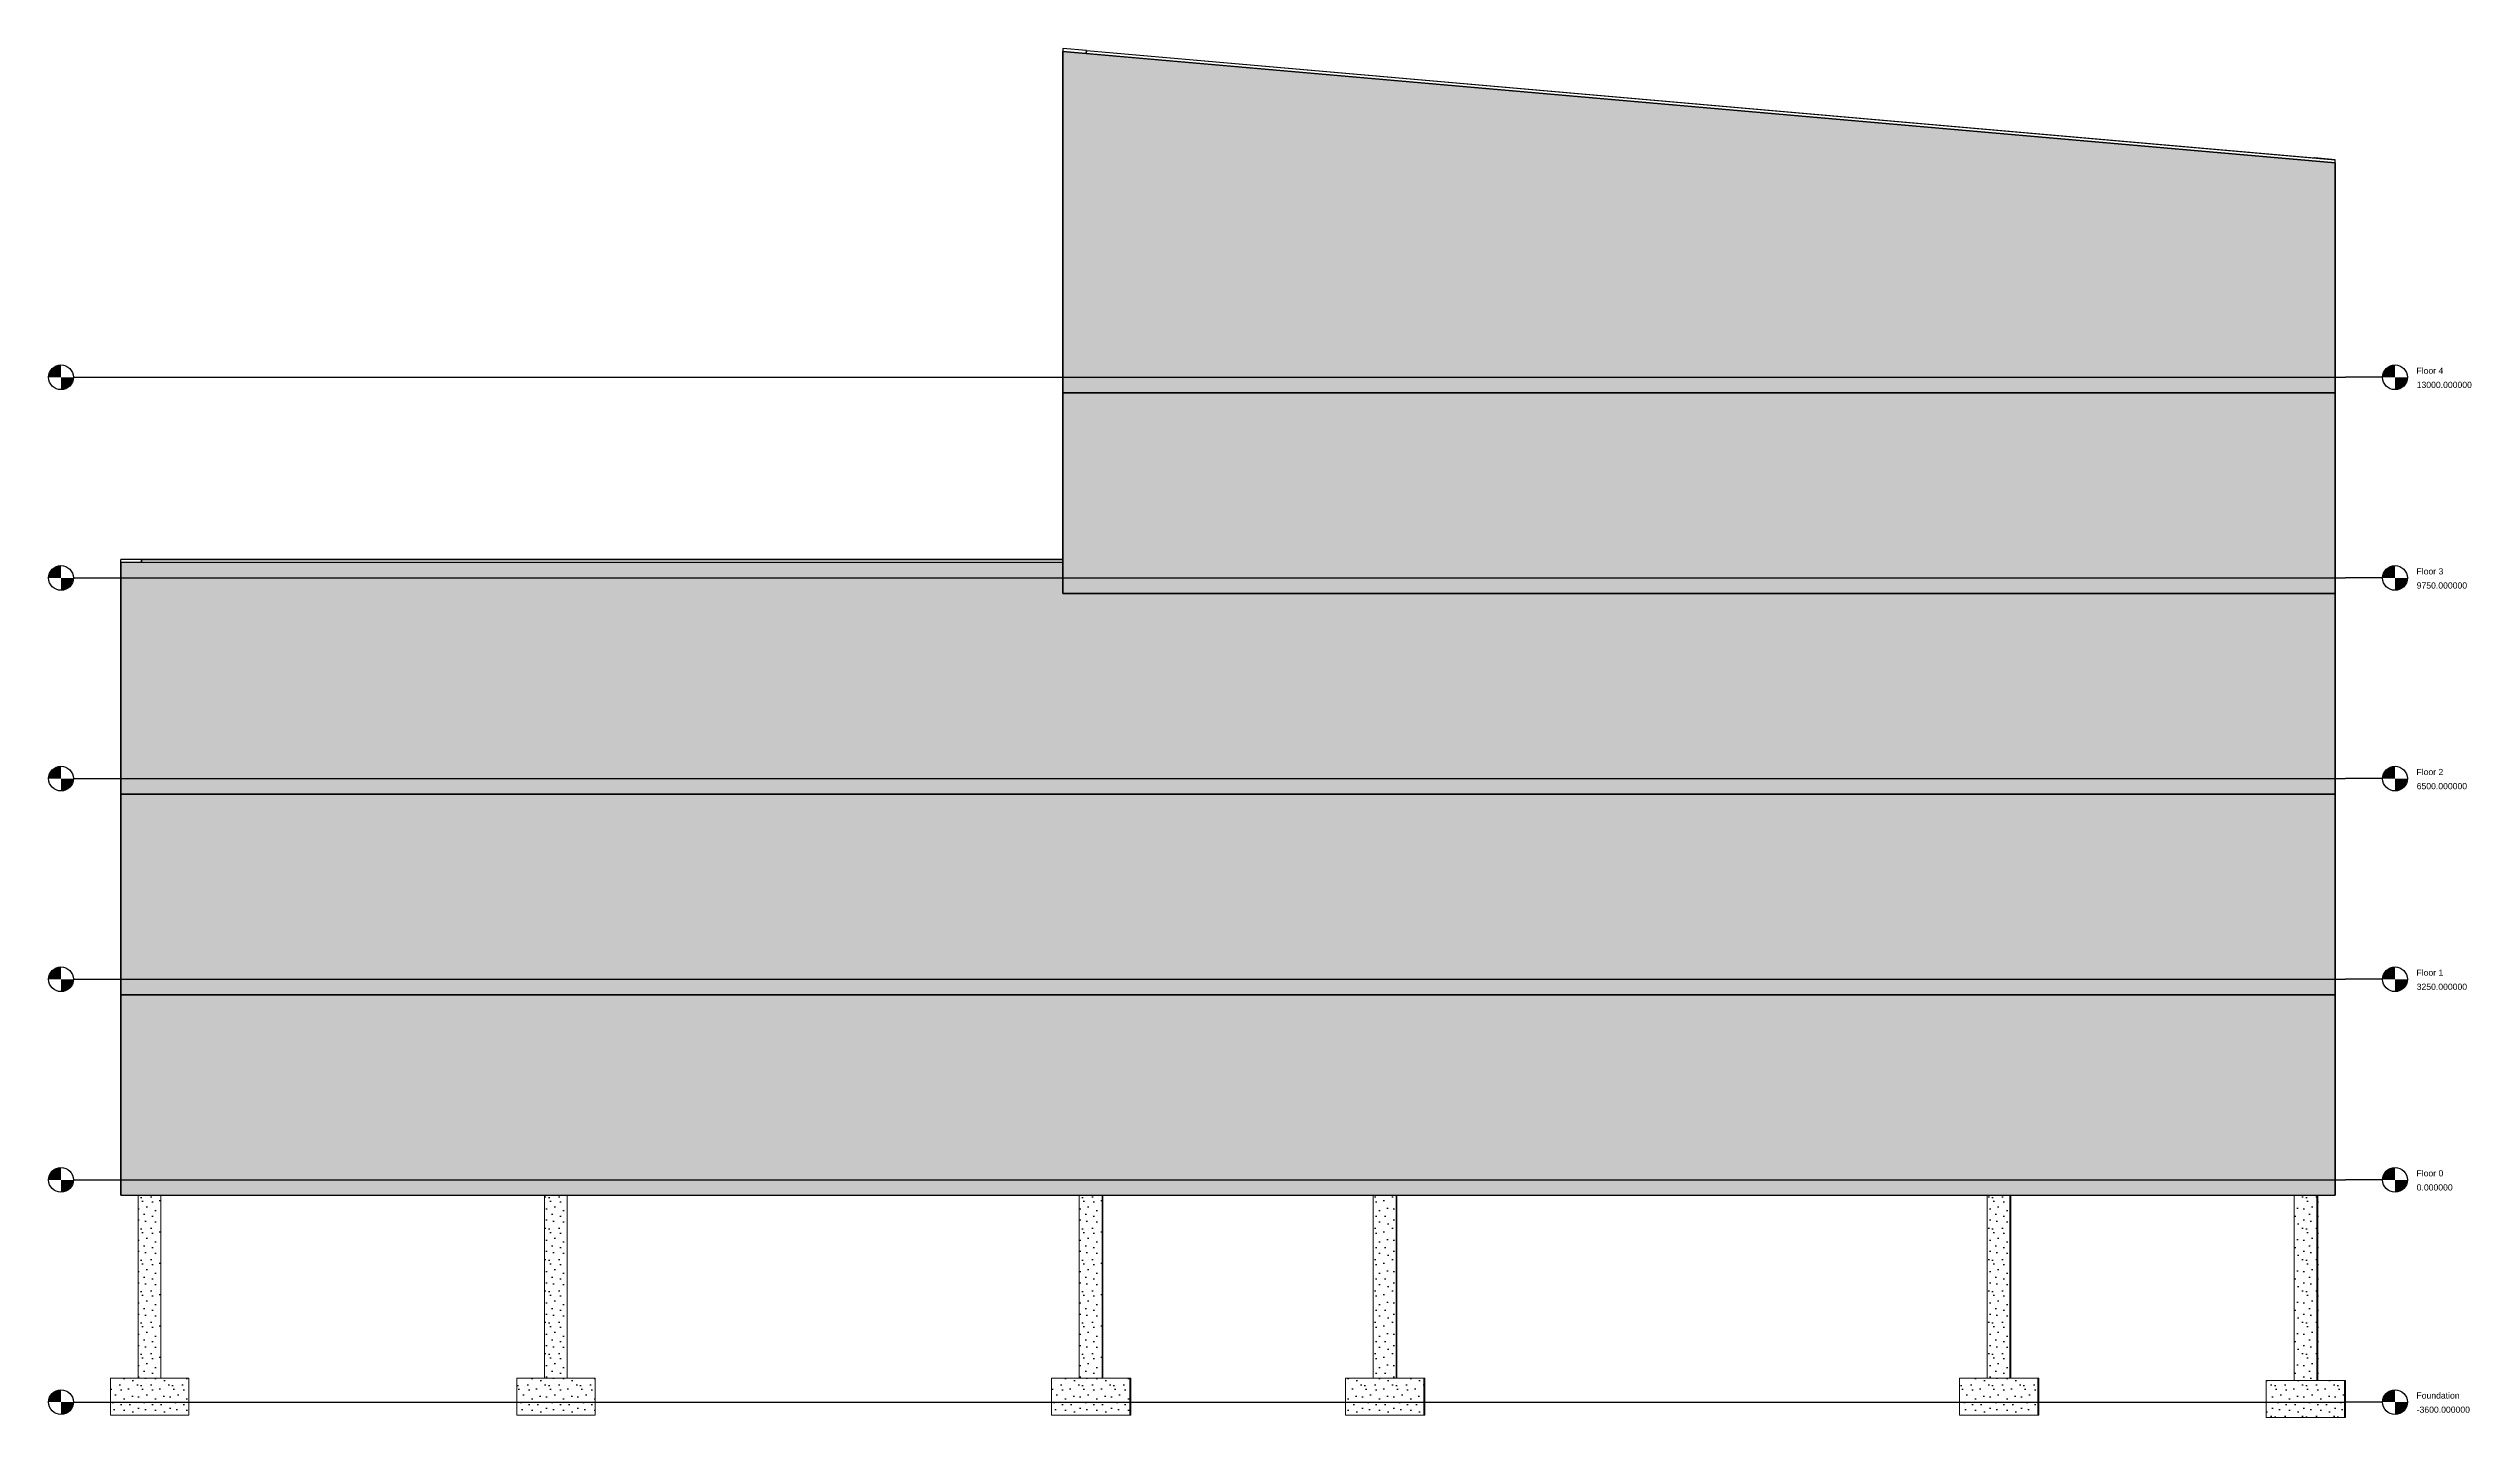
# Model space of a CAD drawing. Header units: millimetres. Extents: x -100 to 163028, y 0 to 22177.
# Drawn here: x 10712 to 49938, y 0 to 22177 of the extents above; entities that cross this region are included whole.
import ezdxf

# ---------------------------------------------------------------- set-up
doc = ezdxf.new("R2010")
doc.units = ezdxf.units.MM
doc.layers.get('0').update_dxf_attribs({"true_color": 0xdfdfdf})
for name, color, linetype in [('Background_Back bricks', 7, 'Continuous'), ('Background_Front bricks', 7, 'Continuous'), ('Elevation_Back bricks', 7, 'Continuous'), ('Viewport border', 7, 'Continuous')]:
    doc.layers.add(name, color=color, linetype=linetype)
doc.layers.add('Background_Concrete_ Reinforced', color=7, linetype='Continuous', lineweight=9)
doc.layers.add('Elevation_Concrete_ Reinforced', color=252, linetype='Continuous', lineweight=25)
doc.layers.add('Background_DETAIL_OBJECTS', color=7, linetype='Continuous', true_color=0xdfdfdf)
doc.styles.get("Standard").update_dxf_attribs({"font": 'arial.ttf'})

# ---------------------------------------------------------------- blocks, each defined once
blk = doc.blocks.new('_StoryIndicator')
h = blk.add_hatch(color=256)
h.paths.add_polyline_path([(-199, 0), (1, 0), (1, 200, 0.414214)])
h.paths.add_polyline_path([(201, 0), (1, 0), (1, -200, 0.414214)])
blk.add_line((-200, 0), (-800, 0))
blk.add_circle((-1, 0), 200)
for tag, p in [('STORYNAME', (346, 57)), ('STORYELEVATION', (350, -172))]:
    blk.add_attdef(tag, p, '', height=100)
blk = doc.blocks.new('Main_Back__section__..%5CMainBuilding.dwg', base_point=(4208, -12889))
at = {"layer": 'Elevation_Back bricks'}
h = blk.add_hatch(dxfattribs=at)
h.set_pattern_fill('V_MASONRY200x60', color=256, scale=10, style=0)
h.paths.add_polyline_path([(41228, 7436), (21007, 9205), (20627, 9238), (20627, 3711), (41228, 3711)])
h = blk.add_hatch(dxfattribs=at)
h.set_pattern_fill('V_MASONRY200x60', color=256, scale=10, style=0)
h.paths.add_polyline_path([(20627, 1011), (20627, 961), (20627, 461), (41228, 461), (41228, 3711), (20627, 3711)])
h = blk.add_hatch(dxfattribs=at)
h.set_pattern_fill('V_MASONRY200x60', color=256, scale=10, style=0)
h.paths.add_polyline_path([(5713, 961), (5378, 961), (5378, -2789), (41228, -2789), (41228, 461), (20627, 461), (20627, 961)])
h = blk.add_hatch(dxfattribs=at)
h.set_pattern_fill('V_MASONRY200x60', color=256, scale=10, style=0)
h.paths.add_polyline_path([(41228, -6039), (41228, -2789), (5378, -2789), (5378, -6039)])
h = blk.add_hatch(dxfattribs=at)
h.set_pattern_fill('V_MASONRY200x60', color=256, scale=10, style=0)
h.paths.add_polyline_path([(41228, -9289), (41228, -6039), (5378, -6039), (5378, -9289), (5659, -9289), (6029, -9289), (12237, -9289), (12607, -9289), (20894, -9289), (21264, -9289), (21279, -9289), (25653, -9289), (26023, -9289), (26038, -9289), (35592, -9289), (35962, -9289), (35977, -9289), (40560, -9289), (40930, -9289), (40945, -9289)])
at = {"layer": 'Elevation_Concrete_ Reinforced'}
h = blk.add_hatch(dxfattribs=at)
h.set_pattern_fill('DOTS2', color=256, scale=20, style=0)
h.paths.add_polyline_path([(6029, -12249), (6029, -9289), (5659, -9289), (5659, -12249)])
h = blk.add_hatch(dxfattribs=at)
h.set_pattern_fill('DOTS2', color=256, scale=20, style=0)
h.paths.add_polyline_path([(12607, -12249), (12607, -9289), (12237, -9289), (12237, -12249)])
h = blk.add_hatch(dxfattribs=at)
h.set_pattern_fill('DOTS2', color=256, scale=20, style=0)
h.paths.add_polyline_path([(21264, -12249), (21264, -9289), (20894, -9289), (20894, -12249)])
h = blk.add_hatch(dxfattribs=at)
h.set_pattern_fill('DOTS2', color=256, scale=20, style=0)
h.paths.add_polyline_path([(21279, -12249), (21279, -9289), (21264, -9289), (21264, -12249)])
h = blk.add_hatch(dxfattribs=at)
h.set_pattern_fill('DOTS2', color=256, scale=20, style=0)
h.paths.add_polyline_path([(26023, -12249), (26023, -9289), (25653, -9289), (25653, -12249)])
h = blk.add_hatch(dxfattribs=at)
h.set_pattern_fill('DOTS2', color=256, scale=20, style=0)
h.paths.add_polyline_path([(26038, -12249), (26038, -9289), (26023, -9289), (26023, -12249)])
h = blk.add_hatch(dxfattribs=at)
h.set_pattern_fill('DOTS2', color=256, scale=20, style=0)
h.paths.add_polyline_path([(35962, -12249), (35962, -9289), (35592, -9289), (35592, -12249)])
h = blk.add_hatch(dxfattribs=at)
h.set_pattern_fill('DOTS2', color=256, scale=20, style=0)
h.paths.add_polyline_path([(35977, -12249), (35977, -9289), (35962, -9289), (35962, -12249)])
h = blk.add_hatch(dxfattribs=at)
h.set_pattern_fill('DOTS2', color=256, scale=20, style=0)
h.paths.add_polyline_path([(40930, -12289), (40930, -9289), (40560, -9289), (40560, -12289)])
h = blk.add_hatch(dxfattribs=at)
h.set_pattern_fill('DOTS2', color=256, scale=20, style=0)
h.paths.add_polyline_path([(40945, -12289), (40945, -9289), (40930, -9289), (40930, -12289)])
h = blk.add_hatch(dxfattribs=at)
h.set_pattern_fill('DOTS2', color=256, scale=20, style=0)
h.paths.add_polyline_path([(6029, -12249), (5659, -12249), (5210, -12249), (5210, -12849), (6479, -12849), (6479, -12249)])
h = blk.add_hatch(dxfattribs=at)
h.set_pattern_fill('DOTS2', color=256, scale=20, style=0)
h.paths.add_polyline_path([(12607, -12249), (12237, -12249), (11788, -12249), (11788, -12849), (13057, -12849), (13057, -12249)])
h = blk.add_hatch(dxfattribs=at)
h.set_pattern_fill('DOTS2', color=256, scale=20, style=0)
h.paths.add_polyline_path([(21279, -12249), (21264, -12249), (20894, -12249), (20460, -12249), (20445, -12249), (20445, -12849), (21714, -12849), (21714, -12249)])
h = blk.add_hatch(dxfattribs=at)
h.set_pattern_fill('DOTS2', color=256, scale=20, style=0)
h.paths.add_polyline_path([(21729, -12849), (21729, -12249), (21714, -12249), (21714, -12849)])
h = blk.add_hatch(dxfattribs=at)
h.set_pattern_fill('DOTS2', color=256, scale=20, style=0)
h.paths.add_polyline_path([(26038, -12249), (26023, -12249), (25653, -12249), (25218, -12249), (25203, -12249), (25203, -12849), (26473, -12849), (26473, -12249)])
h = blk.add_hatch(dxfattribs=at)
h.set_pattern_fill('DOTS2', color=256, scale=20, style=0)
h.paths.add_polyline_path([(26488, -12849), (26488, -12249), (26473, -12249), (26473, -12849)])
h = blk.add_hatch(dxfattribs=at)
h.set_pattern_fill('DOTS2', color=256, scale=20, style=0)
h.paths.add_polyline_path([(35977, -12249), (35962, -12249), (35592, -12249), (35158, -12249), (35143, -12249), (35143, -12849), (36412, -12849), (36412, -12249)])
h = blk.add_hatch(dxfattribs=at)
h.set_pattern_fill('DOTS2', color=256, scale=20, style=0)
h.paths.add_polyline_path([(36427, -12849), (36427, -12249), (36412, -12249), (36412, -12849)])
h = blk.add_hatch(dxfattribs=at)
h.set_pattern_fill('DOTS2', color=256, scale=20, style=0)
h.paths.add_polyline_path([(40945, -12289), (40930, -12289), (40560, -12289), (40126, -12289), (40111, -12289), (40111, -12889), (41380, -12889), (41380, -12289)])
h = blk.add_hatch(dxfattribs=at)
h.set_pattern_fill('DOTS2', color=256, scale=20, style=0)
h.paths.add_polyline_path([(41395, -12889), (41395, -12289), (41380, -12289), (41380, -12889)])
for p, q in [((5210, 3961), (41395, 3961)), ((5210, 3961), (41395, 3961)), ((5210, 711), (41395, 711)), ((5210, 711), (41395, 711)), ((5210, -2539), (41395, -2539)), ((5210, -2539), (41395, -2539)), ((5210, -2539), (41395, -2539)), ((5210, -5789), (41395, -5789)), ((5210, -5789), (41395, -5789)), ((5210, -5789), (41395, -5789)), ((5210, -9039), (41395, -9039)), ((5210, -9039), (41395, -9039)), ((5210, -9039), (41395, -9039)), ((5210, -12639), (41395, -12639))]:
    blk.add_line(p, q)
at = {"layer": 'Background_Back bricks', "extrusion": (0, 1, 0)}
for p, q in [((41228, 7436), (20627, 9238)), ((20627, 9238), (20627, 3711)), ((41228, 3711), (41228, 7436)), ((20627, 3711), (41228, 3711)), ((41228, 3711), (20627, 3711)), ((20627, 3711), (20627, 461)), ((41228, 461), (41228, 3711)), ((20627, 961), (5378, 961)), ((5378, 961), (5378, -2789)), ((20627, 461), (20627, 961)), ((20627, 461), (41228, 461)), ((41228, 461), (20627, 461)), ((41228, -2789), (41228, 461)), ((41228, -2789), (5378, -2789)), ((5378, -2789), (5378, -6039)), ((5378, -2789), (41228, -2789)), ((41228, -6039), (41228, -2789)), ((41228, -6039), (5378, -6039)), ((5378, -6039), (5378, -9289)), ((5378, -6039), (41228, -6039)), ((41228, -9289), (41228, -6039)), ((5378, -9289), (41228, -9289))]:
    blk.add_line(p, q, dxfattribs=at)
at = {"layer": 'Background_Concrete_ Reinforced', "extrusion": (0, 1, 0)}
for p, q in [((5659, -9289), (5659, -12249)), ((6029, -12249), (6029, -9289)), ((6029, -12249), (6029, -9289)), ((12237, -9289), (12237, -12249)), ((12607, -12249), (12607, -9289)), ((12607, -12249), (12607, -9289)), ((20894, -9289), (20894, -12249)), ((21264, -12249), (21264, -9289)), ((21264, -12249), (21264, -9289)), ((21279, -12249), (21279, -9289)), ((21279, -12249), (21279, -9289)), ((25653, -9289), (25653, -12249)), ((26023, -12249), (26023, -9289)), ((26023, -12249), (26023, -9289)), ((26038, -12249), (26038, -9289)), ((26038, -12249), (26038, -9289)), ((35592, -9289), (35592, -12249)), ((35962, -12249), (35962, -9289)), ((35962, -12249), (35962, -9289)), ((35977, -12249), (35977, -9289)), ((35977, -12249), (35977, -9289)), ((40560, -9289), (40560, -12289)), ((40930, -12289), (40930, -9289)), ((40930, -12289), (40930, -9289)), ((40945, -12289), (40945, -9289)), ((40945, -9289), (40945, -12289)), ((5210, -12249), (5659, -12249)), ((5210, -12249), (5210, -12849)), ((5210, -12249), (5210, -12249)), ((5210, -12249), (6479, -12249)), ((6029, -12249), (5659, -12249)), ((6029, -12249), (6479, -12249)), ((6029, -12249), (6029, -12249)), ((6479, -12249), (6479, -12849)), ((6479, -12249), (6479, -12849)), ((11788, -12249), (12237, -12249)), ((11788, -12249), (11788, -12849)), ((11788, -12249), (11788, -12249)), ((11788, -12249), (13057, -12249)), ((12607, -12249), (12237, -12249)), ((12607, -12249), (13057, -12249)), ((12607, -12249), (12607, -12249)), ((13057, -12249), (13057, -12849)), ((13057, -12249), (13057, -12849)), ((20445, -12249), (20894, -12249)), ((20445, -12249), (20445, -12849)), ((20445, -12249), (21714, -12249)), ((20445, -12249), (20445, -12249)), ((20460, -12249), (20894, -12249)), ((20460, -12249), (20894, -12249)), ((20460, -12249), (20460, -12249)), ((20460, -12249), (20460, -12249)), ((21264, -12249), (20894, -12249)), ((21264, -12249), (21729, -12249)), ((21264, -12249), (21714, -12249)), ((21264, -12249), (21264, -12249)), ((21279, -12249), (21264, -12249)), ((21279, -12249), (21729, -12249)), ((21279, -12249), (21279, -12249)), ((21714, -12249), (21714, -12849)), ((21714, -12249), (21714, -12849)), ((21729, -12249), (21729, -12849)), ((21729, -12249), (21729, -12849)), ((25203, -12249), (25653, -12249)), ((25203, -12249), (25203, -12849)), ((25203, -12249), (25203, -12249)), ((25203, -12249), (26473, -12249)), ((25218, -12249), (25653, -12249)), ((25218, -12249), (25653, -12249)), ((25218, -12249), (25218, -12249)), ((25218, -12249), (25218, -12249)), ((26023, -12249), (25653, -12249)), ((26023, -12249), (26488, -12249)), ((26023, -12249), (26473, -12249)), ((26023, -12249), (26023, -12249)), ((26038, -12249), (26023, -12249)), ((26038, -12249), (26488, -12249)), ((26038, -12249), (26038, -12249)), ((26473, -12249), (26473, -12849)), ((26473, -12249), (26473, -12849)), ((26488, -12249), (26488, -12849)), ((26488, -12249), (26488, -12849)), ((35143, -12249), (35592, -12249)), ((35143, -12249), (35143, -12249)), ((35143, -12249), (36412, -12249)), ((35143, -12249), (35143, -12849)), ((35158, -12249), (35592, -12249)), ((35158, -12249), (35592, -12249)), ((35158, -12249), (35158, -12249)), ((35158, -12249), (35158, -12249)), ((35962, -12249), (35592, -12249)), ((35962, -12249), (36427, -12249)), ((35962, -12249), (36412, -12249)), ((35977, -12249), (35962, -12249)), ((35962, -12249), (35962, -12249)), ((35977, -12249), (36427, -12249)), ((35977, -12249), (35977, -12249)), ((36412, -12249), (36412, -12849)), ((36412, -12249), (36412, -12849)), ((36427, -12249), (36427, -12849)), ((36427, -12249), (36427, -12849)), ((40111, -12289), (40560, -12289)), ((40111, -12289), (40111, -12889)), ((40111, -12289), (40111, -12289)), ((40111, -12289), (41380, -12289)), ((40126, -12289), (40560, -12289)), ((40126, -12289), (40560, -12289)), ((40126, -12289), (40126, -12289)), ((40126, -12289), (40126, -12289)), ((40930, -12289), (40560, -12289)), ((40930, -12289), (41395, -12289)), ((40930, -12289), (41380, -12289)), ((40945, -12289), (40930, -12289)), ((40930, -12289), (40930, -12289)), ((40945, -12289), (41395, -12289)), ((40945, -12289), (40945, -12289)), ((41380, -12289), (41380, -12889)), ((41380, -12289), (41380, -12889)), ((41395, -12289), (41395, -12889)), ((41395, -12289), (41395, -12889)), ((6479, -12849), (5210, -12849)), ((6479, -12849), (6479, -12849)), ((13057, -12849), (11788, -12849)), ((13057, -12849), (13057, -12849)), ((21714, -12849), (20445, -12849)), ((21729, -12849), (21714, -12849)), ((21714, -12849), (21714, -12849)), ((21729, -12849), (21729, -12849)), ((26473, -12849), (25203, -12849)), ((26473, -12849), (26473, -12849)), ((26488, -12849), (26473, -12849)), ((26488, -12849), (26488, -12849)), ((36412, -12849), (35143, -12849)), ((36412, -12849), (36412, -12849)), ((36427, -12849), (36412, -12849)), ((36427, -12849), (36427, -12849)), ((41380, -12889), (40111, -12889)), ((41395, -12889), (41380, -12889)), ((41380, -12889), (41380, -12889)), ((41395, -12889), (41395, -12889))]:
    blk.add_line(p, q, dxfattribs=at)
at = {"layer": 'Background_DETAIL_OBJECTS', "extrusion": (0, 1, 0)}
for p, q in [((20627, 9289), (20627, 9238)), ((21012, 9255), (20627, 9289)), ((20627, 9238), (21007, 9205)), ((21012, 9255), (21007, 9205)), ((21007, 9205), (21012, 9255)), ((21007, 9205), (41228, 7436)), ((21012, 9255), (21012, 9255)), ((21012, 9255), (41228, 7486)), ((21012, 9255), (40892, 7516)), ((21012, 9255), (21012, 9255)), ((21012, 9255), (21012, 9255)), ((40892, 7516), (40892, 7516)), ((40896, 7515), (40892, 7516)), ((40892, 7516), (40892, 7516)), ((41228, 7486), (40896, 7515)), ((41228, 7436), (41228, 7486)), ((41228, 7436), (41228, 7486)), ((5378, 1011), (5378, 1011)), ((5713, 1011), (5378, 1011)), ((5710, 1011), (5378, 1011)), ((5378, 961), (5378, 1011)), ((5713, 961), (5378, 961)), ((5710, 1011), (5710, 1011)), ((20627, 1011), (5710, 1011)), ((5713, 1011), (20627, 1011)), ((5713, 961), (5713, 1011)), ((5713, 1011), (5713, 961)), ((20627, 961), (5713, 961)), ((20627, 1011), (20627, 961))]:
    blk.add_line(p, q, dxfattribs=at)
at = {"layer": 'Background_Front bricks', "extrusion": (0, 1, 0)}
for p, q in [((20627, 3711), (20627, 9238)), ((41228, 7436), (41227, 7436)), ((41228, 7436), (41228, 3711)), ((41228, 7436), (41228, 3711)), ((20627, 461), (20627, 3711)), ((41228, 3711), (41227, 3711)), ((41227, 3711), (41228, 3711)), ((41228, 3711), (41228, 461)), ((41228, 3711), (41228, 461)), ((5378, -2789), (5378, 961)), ((41228, 461), (41227, 461)), ((41227, 461), (41228, 461)), ((41228, 461), (41228, -2789)), ((41228, 461), (41228, -2789)), ((5378, -6039), (5378, -2789)), ((41228, -2789), (41227, -2789)), ((41227, -2789), (41228, -2789)), ((41228, -2789), (41228, -6039)), ((41228, -2789), (41228, -6039)), ((5378, -9289), (5378, -6039)), ((41227, -6039), (41228, -6039)), ((41228, -6039), (41227, -6039)), ((41228, -6039), (41228, -9289)), ((41228, -6039), (41228, -9289)), ((41227, -9289), (41228, -9289))]:
    blk.add_line(p, q, dxfattribs=at)
at = {"rotation": 180}
for p in [(4410, 3961), (4410, 3961), (4410, 711), (4410, 711), (4410, -2539), (4410, -2539), (4410, -2539), (4410, -5789), (4410, -5789), (4410, -5789), (4410, -9039), (4410, -9039), (4410, -9039), (4410, -12639)]:
    blk.add_blockref('_StoryIndicator', p, dxfattribs=at)
for p, values in [((42196, 3961), {'STORYNAME': 'Floor 4', 'STORYELEVATION': '13000.000000'}), ((42196, 3961), {'STORYNAME': 'Floor 4', 'STORYELEVATION': '13000.000000'}), ((42196, 711), {'STORYNAME': 'Floor 3', 'STORYELEVATION': '9750.000000'}), ((42196, 711), {'STORYNAME': 'Floor 3', 'STORYELEVATION': '9750.000000'}), ((42196, -2539), {'STORYNAME': 'Floor 2', 'STORYELEVATION': '6500.000000'}), ((42196, -2539), {'STORYNAME': 'Floor 2', 'STORYELEVATION': '6500.000000'}), ((42196, -2539), {'STORYNAME': 'Floor 2', 'STORYELEVATION': '6500.000000'}), ((42196, -5789), {'STORYNAME': 'Floor 1', 'STORYELEVATION': '3250.000000'}), ((42196, -5789), {'STORYNAME': 'Floor 1', 'STORYELEVATION': '3250.000000'}), ((42196, -5789), {'STORYNAME': 'Floor 1', 'STORYELEVATION': '3250.000000'}), ((42196, -9039), {'STORYNAME': 'Floor 0', 'STORYELEVATION': '0.000000'}), ((42196, -9039), {'STORYNAME': 'Floor 0', 'STORYELEVATION': '0.000000'}), ((42196, -9039), {'STORYNAME': 'Floor 0', 'STORYELEVATION': '0.000000'}), ((42196, -12639), {'STORYNAME': 'Foundation', 'STORYELEVATION': '-3600.000000'})]:
    blk.add_blockref('_StoryIndicator', p).add_auto_attribs(values)

msp = doc.modelspace()

# ---------------------------------------------------------------- block references
at = {"layer": 'Viewport border'}
msp.add_blockref('Main_Back__section__..%5CMainBuilding.dwg', (10712, 0), dxfattribs=at)

doc.saveas('drawing.dxf')
